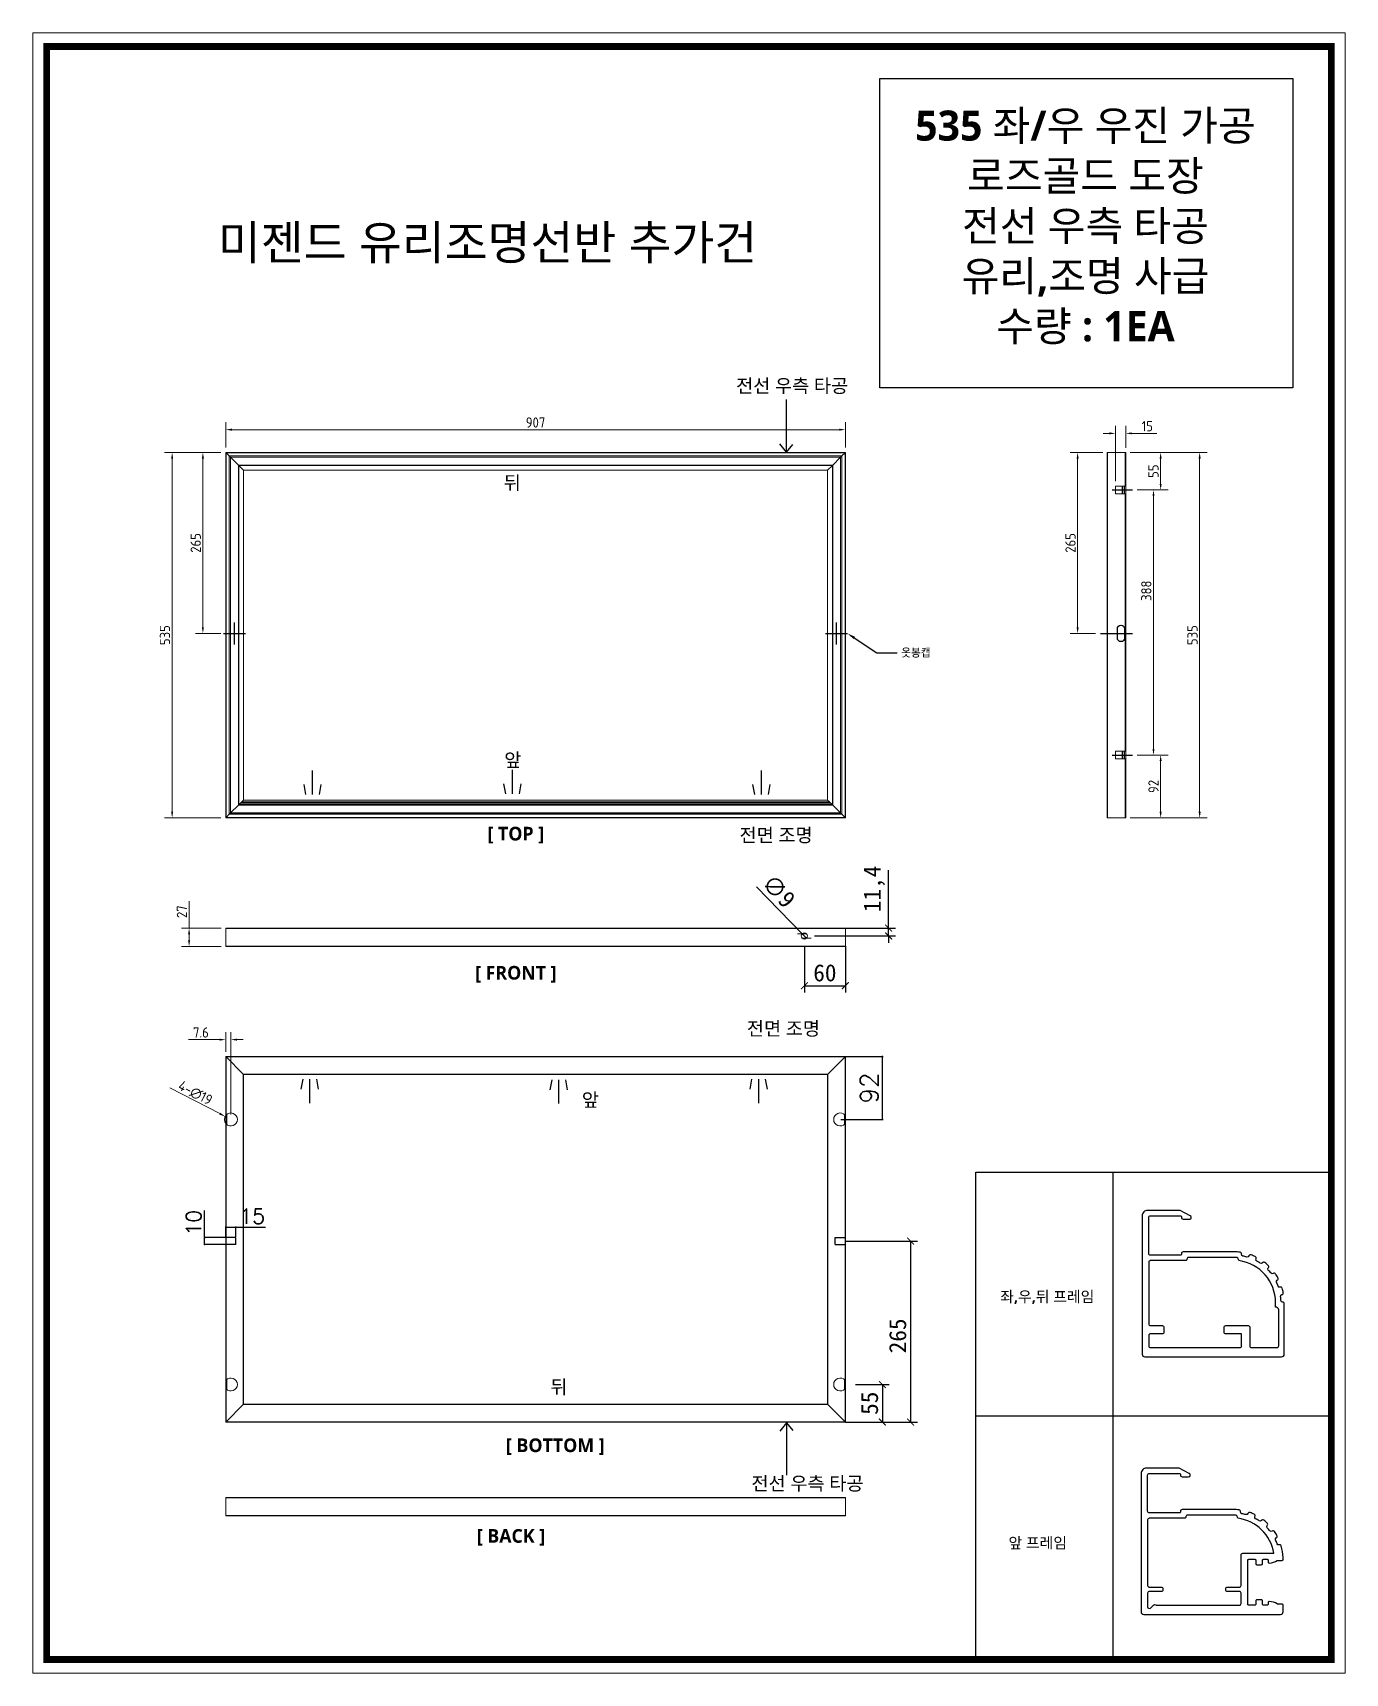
# Model space of a CAD drawing. Header units: millimetres. Extents: x -44117 to 256353, y -2095463 to 65325.
# Drawn here: x 128185 to 130106, y -796326 to -793925 of the extents above; entities that cross this region are included whole.
import ezdxf
from ezdxf import colors
from ezdxf.entities.mleader import LeaderData, LeaderLine
from ezdxf.math import Vec2, Vec3

# ---------------------------------------------------------------- set-up
doc = ezdxf.new("R2010")
doc.units = ezdxf.units.MM
doc.header["$LTSCALE"] = 10
doc.linetypes.add('CENTER', pattern=[50.8, 31.75, -6.35, 6.35, -6.35])
doc.layers.add('BOX1', color=7, linetype='Continuous', lineweight=0)
doc.layers.add('D', color=4, linetype='Continuous', lineweight=5)
doc.layers.add('CENTER', color=4, linetype='CENTER')
doc.layers.add('기본레이어', color=7, linetype='Continuous')
doc.styles.add('Dim-NS', font='isocp.shx', dxfattribs={"bigfont": 'whgtxt.shx'})
doc.styles.add('굴림', font='txt.shx')
doc.styles.add('새굴림', font='Gulim.ttf')
doc.dimstyles.new('D-15', dxfattribs={"dimtxt": 15, "dimasz": 9, "dimexe": 11, "dimexo": 7, "dimgap": 3, "dimtad": 1, "dimzin": 9, "dimdsep": 46, "dimtxsty": 'Dim-NS', "dimcen": 0, "dimclrd": 105, "dimclre": 105, "dimclrt": 2, "dimazin": 2, "dimtfac": 1, "dimtofl": 0, "dimtmove": 0, "dimatfit": 3, "dimfxl": 0, "dimlwd": 13, "dimlwe": 13, "dimarcsym": 0})
doc.dimstyles.new('ISO-25', dxfattribs={"dimtxt": 2.5, "dimasz": 2.5, "dimexe": 1, "dimexo": 1, "dimtad": 1, "dimtxsty": 'Standard', "dimblk": 'ARCHTICK', "dimcen": 2.5, "dimadec": 0, "dimazin": 0, "dimtfac": 1, "dimtmove": 0, "dimatfit": 3, "dimfxl": 0, "dimarcsym": 0})

msp = doc.modelspace()

# ---------------------------------------------------------------- texts
at = {"color": 7, "style": '새굴림'}
msp.add_text('미젠드 유리조명선반 추가건', height=50, dxfattribs=at).set_placement((128455.50438, -794256.77548))
for s, insert, char_height, width, attachment_point in [('{\\fMalgun Gothic|b1|i0|c129|p50;535 좌/우 우진 가공 \\P로즈골드 도장\\P전선 우측 타공\\P유리,조명 사급\\P수량 : 1EA}', (129725.33951, -794209.70944), 44.0402492, 1306.6472673, 5), ('{\\fMalgun Gothic|b1|i0|c129|p50;전선 우측 타공}', (129295.96522, -794442.57697), 20, 593.3877721, 5), ('{\\fMalgun Gothic|b1|i0|c129|p50;뒤}', (128873.76589, -794573.56039), 20, 1095.6844389, 1), ('{\\fMalgun Gothic|b1|i0|c129|p50;앞}', (128874.64849, -794979.21448), 20, 1095.6844389, 1), ('{\\fMalgun Gothic|b1|i0|c129|p50;[ TOP ]}', (128891.54087, -795099.32126), 20, 170.0372447, 5), ('{\\fMalgun Gothic|b1|i0|c129|p50;[ FRONT ]}', (128891.54087, -795303.01358), 20, 170.0372447, 5), ('{\\fMalgun Gothic|b1|i0|c129|p50;앞}', (129013.15116, -795476.71592), 20, 1095.6844389, 3), ('{\\fMalgun Gothic|b1|i0|c129|p50;좌,우,뒤 프레임}', (129669.5069, -795776.39871), 16, 223.7220409, 5), ('{\\fMalgun Gothic|b1|i0|c129|p50;뒤}', (128967.06528, -795897.08134), 20, 1095.6844389, 3), ('{\\fMalgun Gothic|b1|i0|c129|p50;[ BOTTOM ]}', (128949.29031, -795994.72768), 20, 170.0372447, 5), ('{\\fMalgun Gothic|b1|i0|c129|p50; 전선 우측 타공}', (129315.03723, -796049.47714), 20, 593.3877721, 5), ('{\\fMalgun Gothic|b1|i0|c129|p50;[ BACK ]}', (128884.40979, -796127.41621), 20, 279.6525512, 5), ('{\\fMalgun Gothic|b1|i0|c129|p50;앞 프레임}', (129655.53461, -796136.18537), 16, 223.7220409, 5)]:
    msp.add_mtext(s, dxfattribs=dict(insert=insert, char_height=char_height, width=width, attachment_point=attachment_point))
at = {"color": 1, "char_height": 20, "width": 593.3877721, "attachment_point": 5}
for insert in [(129272.54907, -795100.31138), (129283.28678, -795383.49953)]:
    msp.add_mtext('{\\fMalgun Gothic|b1|i0|c129|p50;전면 조명}', dxfattribs=dict(at, insert=insert))

# ---------------------------------------------------------------- blocks, each defined once
blk = doc.blocks.new('*D5261')
at = {"layer": 'Defpoints', "color": 0}
for p in [(129790.7, -794539), (129790.7, -795074), (129892.5, -795074)]:
    blk.add_point(p, dxfattribs=at)
at = {"layer": '기본레이어', "color": 105, "linetype": 'ByBlock', "lineweight": 13}
for p, q in [((129797.7, -794539), (129903.5, -794539)), ((129892.5, -794548), (129892.5, -795065)), ((129797.7, -795074), (129903.5, -795074))]:
    blk.add_line(p, q, dxfattribs=at)
at = {"layer": '기본레이어', "color": 105}
for points in [[(129894, -794548), (129891, -794548), (129892.5, -794539)], [(129891, -795065), (129894, -795065), (129892.5, -795074)]]:
    blk.add_solid(points, dxfattribs=at)
at = {"layer": '기본레이어', "color": 2, "insert": (129882, -794806.5), "char_height": 15, "attachment_point": 5, "rotation": 90, "style": 'Dim-NS'}
blk.add_mtext('535', dxfattribs=at)
blk = doc.blocks.new('*D5262')
at = {"layer": 'Defpoints', "color": 0}
for p in [(129783.7, -794539), (129835.4, -794539), (129794.2, -794594)]:
    blk.add_point(p, dxfattribs=at)
at = {"layer": '기본레이어', "color": 105, "linetype": 'ByBlock', "lineweight": 13}
for p, q in [((129790.7, -794539), (129846.4, -794539)), ((129835.4, -794585), (129835.4, -794548)), ((129801.2, -794594), (129846.4, -794594))]:
    blk.add_line(p, q, dxfattribs=at)
at = {"layer": '기본레이어', "color": 105}
for points in [[(129836.9, -794548), (129833.9, -794548), (129835.4, -794539)], [(129833.9, -794585), (129836.9, -794585), (129835.4, -794594)]]:
    blk.add_solid(points, dxfattribs=at)
at = {"layer": '기본레이어', "color": 2, "insert": (129824.9, -794566.5), "char_height": 15, "attachment_point": 5, "rotation": 90, "style": 'Dim-NS'}
blk.add_mtext('55', dxfattribs=at)
blk = doc.blocks.new('*D5263')
at = {"layer": 'Defpoints', "color": 0}
for p in [(129794.2, -794594), (129824.9, -794594), (129794.2, -794982)]:
    blk.add_point(p, dxfattribs=at)
at = {"layer": '기본레이어', "color": 105, "linetype": 'ByBlock', "lineweight": 13}
for p, q in [((129801.2, -794594), (129835.9, -794594)), ((129824.9, -794973), (129824.9, -794603)), ((129801.2, -794982), (129835.9, -794982))]:
    blk.add_line(p, q, dxfattribs=at)
at = {"layer": '기본레이어', "color": 105}
for points in [[(129826.4, -794603), (129823.4, -794603), (129824.9, -794594)], [(129823.4, -794973), (129826.4, -794973), (129824.9, -794982)]]:
    blk.add_solid(points, dxfattribs=at)
at = {"layer": '기본레이어', "color": 2, "insert": (129814.4, -794741.5), "char_height": 15, "attachment_point": 5, "rotation": 90, "style": 'Dim-NS'}
blk.add_mtext('388', dxfattribs=at)
blk = doc.blocks.new('*D5264')
at = {"layer": 'Defpoints', "color": 0}
for p in [(129794.2, -794982), (129835.4, -794982), (129783.7, -795074)]:
    blk.add_point(p, dxfattribs=at)
at = {"layer": '기본레이어', "color": 105, "linetype": 'ByBlock', "lineweight": 13}
for p, q in [((129801.2, -794982), (129846.4, -794982)), ((129835.4, -795065), (129835.4, -794991)), ((129790.7, -795074), (129846.4, -795074))]:
    blk.add_line(p, q, dxfattribs=at)
at = {"layer": '기본레이어', "color": 105}
for points in [[(129836.9, -794991), (129833.9, -794991), (129835.4, -794982)], [(129833.9, -795065), (129836.9, -795065), (129835.4, -795074)]]:
    blk.add_solid(points, dxfattribs=at)
at = {"layer": '기본레이어', "color": 2, "insert": (129824.9, -795028), "char_height": 15, "attachment_point": 5, "rotation": 90, "style": 'Dim-NS'}
blk.add_mtext('92', dxfattribs=at)
blk = doc.blocks.new('*D5265')
at = {"layer": 'Defpoints', "color": 0}
for p in [(129757.7, -794539), (129713.9, -794804), (129747.2, -794804)]:
    blk.add_point(p, dxfattribs=at)
at = {"layer": '기본레이어', "color": 105, "linetype": 'ByBlock', "lineweight": 13}
for p, q in [((129750.7, -794539), (129702.9, -794539)), ((129713.9, -794548), (129713.9, -794795)), ((129740.2, -794804), (129702.9, -794804))]:
    blk.add_line(p, q, dxfattribs=at)
at = {"layer": '기본레이어', "color": 105}
for points in [[(129715.4, -794548), (129712.4, -794548), (129713.9, -794539)], [(129712.4, -794795), (129715.4, -794795), (129713.9, -794804)]]:
    blk.add_solid(points, dxfattribs=at)
at = {"layer": '기본레이어', "color": 2, "insert": (129703.4, -794671.5), "char_height": 15, "attachment_point": 5, "rotation": 90, "style": 'Dim-NS'}
blk.add_mtext('265', dxfattribs=at)
blk = doc.blocks.new('*D5266')
at = {"layer": 'Defpoints', "color": 0}
for p in [(129784.2, -794511.1), (129784.2, -794539.5), (129769.2, -794588.3)]:
    blk.add_point(p, dxfattribs=at)
at = {"layer": '기본레이어', "color": 105, "linetype": 'ByBlock', "lineweight": 13}
for p, q in [((129769.2, -794581.3), (129769.2, -794500.1)), ((129784.2, -794532.5), (129784.2, -794500.1)), ((129760.2, -794511.1), (129751.2, -794511.1)), ((129793.2, -794511.1), (129829.6, -794511.1))]:
    blk.add_line(p, q, dxfattribs=at)
at = {"layer": '기본레이어', "color": 105}
for points in [[(129760.2, -794512.6), (129760.2, -794509.6), (129769.2, -794511.1)], [(129793.2, -794509.6), (129793.2, -794512.6), (129784.2, -794511.1)]]:
    blk.add_solid(points, dxfattribs=at)
at = {"layer": '기본레이어', "color": 2, "insert": (129815.9, -794500.6), "char_height": 15, "attachment_point": 5, "style": 'Dim-NS'}
blk.add_mtext('15', dxfattribs=at)
blk = doc.blocks.new('*D5267')
at = {"layer": 'Defpoints', "color": 0}
for p in [(128413.3, -795235.5), (128467.4, -795235.5), (128467.4, -795262.5)]:
    blk.add_point(p, dxfattribs=at)
at = {"layer": '기본레이어', "color": 105, "lineweight": 13}
for p, q in [((128413.3, -795235.5), (128413.3, -795196.2)), ((128460.4, -795235.5), (128402.3, -795235.5)), ((128413.3, -795253.5), (128413.3, -795244.5)), ((128460.4, -795262.5), (128402.3, -795262.5))]:
    blk.add_line(p, q, dxfattribs=at)
at = {"layer": '기본레이어', "color": 105}
for points in [[(128414.8, -795244.5), (128411.8, -795244.5), (128413.3, -795235.5)], [(128411.8, -795253.5), (128414.8, -795253.5), (128413.3, -795262.5)]]:
    blk.add_solid(points, dxfattribs=at)
at = {"layer": '기본레이어', "color": 2, "insert": (128402.8, -795211.3), "char_height": 15, "attachment_point": 5, "rotation": 90, "style": 'Dim-NS'}
blk.add_mtext('27', dxfattribs=at)
blk = doc.blocks.new('*D5268')
at = {"layer": 'Defpoints', "color": 0}
for p in [(129373.9, -794505.7), (128466.9, -794539), (129373.9, -794539)]:
    blk.add_point(p, dxfattribs=at)
at = {"layer": '기본레이어', "color": 105, "lineweight": 13}
for p, q in [((128466.9, -794532), (128466.9, -794494.7)), ((128475.9, -794505.7), (129364.9, -794505.7)), ((129373.9, -794532), (129373.9, -794494.7))]:
    blk.add_line(p, q, dxfattribs=at)
at = {"layer": '기본레이어', "color": 105}
for points in [[(128475.9, -794504.2), (128475.9, -794507.2), (128466.9, -794505.7)], [(129364.9, -794507.2), (129364.9, -794504.2), (129373.9, -794505.7)]]:
    blk.add_solid(points, dxfattribs=at)
at = {"layer": '기본레이어', "color": 2, "insert": (128920.4, -794495.2), "char_height": 15, "attachment_point": 5, "style": 'Dim-NS'}
blk.add_mtext('907', dxfattribs=at)
blk = doc.blocks.new('*D5269')
at = {"layer": 'Defpoints', "color": 0}
for p in [(128466.9, -794539), (128388.5, -795074), (128466.9, -795074)]:
    blk.add_point(p, dxfattribs=at)
at = {"layer": '기본레이어', "color": 105, "lineweight": 13}
for p, q in [((128459.9, -794539), (128377.5, -794539)), ((128388.5, -794548), (128388.5, -795065)), ((128459.9, -795074), (128377.5, -795074))]:
    blk.add_line(p, q, dxfattribs=at)
at = {"layer": '기본레이어', "color": 105}
for points in [[(128390, -794548), (128387, -794548), (128388.5, -794539)], [(128387, -795065), (128390, -795065), (128388.5, -795074)]]:
    blk.add_solid(points, dxfattribs=at)
at = {"layer": '기본레이어', "color": 2, "insert": (128378, -794806.5), "char_height": 15, "attachment_point": 5, "rotation": 90, "style": 'Dim-NS'}
blk.add_mtext('535', dxfattribs=at)
blk = doc.blocks.new('*D5270')
at = {"layer": 'Defpoints', "color": 0}
for p in [(128466.9, -794539), (128433.5, -794804), (128466.9, -794804)]:
    blk.add_point(p, dxfattribs=at)
at = {"layer": '기본레이어', "color": 105, "lineweight": 13}
for p, q in [((128459.9, -794539), (128422.5, -794539)), ((128433.5, -794548), (128433.5, -794795)), ((128459.9, -794804), (128422.5, -794804))]:
    blk.add_line(p, q, dxfattribs=at)
at = {"layer": '기본레이어', "color": 105}
for points in [[(128435, -794548), (128432, -794548), (128433.5, -794539)], [(128432, -794795), (128435, -794795), (128433.5, -794804)]]:
    blk.add_solid(points, dxfattribs=at)
at = {"layer": '기본레이어', "color": 2, "insert": (128423, -794671.5), "char_height": 15, "attachment_point": 5, "rotation": 90, "style": 'Dim-NS'}
blk.add_mtext('265', dxfattribs=at)
blk = doc.blocks.new('*D5271')
at = {"layer": 'Defpoints', "color": 0}
for p in [(128466.1, -795511.2), (128483, -795519.9)]:
    blk.add_point(p, dxfattribs=at)
at = {"layer": '기본레이어', "color": 105, "linetype": 'ByBlock', "lineweight": 13}
blk.add_line((128385.1, -795469.4), (128458.1, -795507), dxfattribs=at)
blk.add_arc((128474.5, -795515.5), 9.5, 138.3629, 223.4352, dxfattribs=at)
at = {"layer": '기본레이어', "color": 105}
blk.add_solid([(128457.4, -795508.4), (128458.8, -795505.7), (128466.1, -795511.2)], dxfattribs=at)
at = {"layer": '기본레이어', "color": 2, "insert": (128422.4, -795476.8), "char_height": 15, "attachment_point": 5, "rotation": 332.6822, "style": 'Dim-NS'}
blk.add_mtext('4-∅19', dxfattribs=at)
blk = doc.blocks.new('*D5272')
at = {"layer": 'Defpoints', "color": 0}
for p in [(128466.9, -795398.7), (128466.9, -795423.5), (128474.5, -795515.5)]:
    blk.add_point(p, dxfattribs=at)
at = {"layer": '기본레이어', "color": 105, "lineweight": 13}
for p, q in [((128466.9, -795416.5), (128466.9, -795387.7)), ((128474.5, -795508.5), (128474.5, -795387.7)), ((128457.9, -795398.7), (128412.2, -795398.7)), ((128483.5, -795398.7), (128492.5, -795398.7))]:
    blk.add_line(p, q, dxfattribs=at)
at = {"layer": '기본레이어', "color": 105}
for points in [[(128457.9, -795400.2), (128457.9, -795397.2), (128466.9, -795398.7)], [(128483.5, -795397.2), (128483.5, -795400.2), (128474.5, -795398.7)]]:
    blk.add_solid(points, dxfattribs=at)
at = {"layer": '기본레이어', "color": 2, "insert": (128430.6, -795388.2), "char_height": 15, "attachment_point": 5, "style": 'Dim-NS'}
blk.add_mtext('7.6', dxfattribs=at)
blk = doc.blocks.new('_DotSmall')
at = {"color": 0, "linetype": 'ByBlock', "const_width": 0.5}
blk.add_lwpolyline([(-0.0625, 0, 1), (0.0625, 0, 1)], format="xyb", close=True, dxfattribs=at)
blk = doc.blocks.new('*D5273')
at = {"color": 52, "lineweight": -2}
for p, q in [((128466.9, -795687.5), (128466.9, -795672.3)), ((128466.9, -795673.3), (128481.9, -795673.3)), ((128481.9, -795687.5), (128481.9, -795672.3)), ((128481.9, -795673.3), (128525.2, -795673.3))]:
    blk.add_line(p, q, dxfattribs=at)
at = {"layer": 'Defpoints', "color": 0}
for p in [(128481.9, -795673.3), (128466.9, -795688.5), (128481.9, -795688.5)]:
    blk.add_point(p, dxfattribs=at)
at = {"color": 52, "lineweight": -2, "xscale": 4, "yscale": 4, "zscale": 4, "rotation": 180}
blk.add_blockref('_DotSmall', (128466.9, -795673.3), dxfattribs=at)
at = {"color": 52, "lineweight": -2, "xscale": 4, "yscale": 4, "zscale": 4}
blk.add_blockref('_DotSmall', (128481.9, -795673.3), dxfattribs=at)
at = {"color": 4, "insert": (128505.6, -795657.3), "char_height": 22, "attachment_point": 5, "style": '굴림'}
blk.add_mtext('15', dxfattribs=at)
blk = doc.blocks.new('*D5274')
at = {"color": 52, "lineweight": -2}
for p, q in [((128436, -795688.5), (128436, -795648.9)), ((128465.9, -795688.5), (128435, -795688.5)), ((128465.9, -795698.5), (128435, -795698.5)), ((128436, -795698.5), (128436, -795688.5))]:
    blk.add_line(p, q, dxfattribs=at)
at = {"layer": 'Defpoints', "color": 0}
for p in [(128436, -795688.5), (128466.9, -795688.5), (128466.9, -795698.5)]:
    blk.add_point(p, dxfattribs=at)
at = {"color": 52, "lineweight": -2, "xscale": 4, "yscale": 4, "zscale": 4}
for p, rotation in [((128436, -795688.5), 90), ((128436, -795698.5), 270)]:
    blk.add_blockref('_DotSmall', p, dxfattribs=dict(at, rotation=rotation))
at = {"color": 4, "insert": (128420, -795666.7), "char_height": 22, "attachment_point": 5, "rotation": 90, "style": '굴림'}
blk.add_mtext('10', dxfattribs=at)
blk = doc.blocks.new('*D5275')
at = {"color": 52, "lineweight": -2}
for p, q in [((129367.5, -795423.5), (129429.3, -795423.5)), ((129428.1, -795515.5), (129428.1, -795423.5)), ((129367.5, -795515.5), (129429.3, -795515.5))]:
    blk.add_line(p, q, dxfattribs=at)
at = {"layer": 'Defpoints', "color": 0}
for p in [(129366.3, -795423.5), (129428.1, -795423.5), (129366.3, -795515.5)]:
    blk.add_point(p, dxfattribs=at)
at = {"color": 52, "lineweight": -2, "xscale": 4.8, "yscale": 4.8, "zscale": 4.8}
for p, rotation in [((129428.1, -795423.5), 90), ((129428.1, -795515.5), 270)]:
    blk.add_blockref('_DotSmall', p, dxfattribs=dict(at, rotation=rotation))
at = {"color": 4, "insert": (129408.9, -795469.5), "char_height": 26.4, "attachment_point": 5, "rotation": 90, "style": '굴림'}
blk.add_mtext('92', dxfattribs=at)
blk = doc.blocks.new('_ArchTick')
at = {"color": 0, "linetype": 'ByBlock', "const_width": 0.15}
blk.add_lwpolyline([(-0.5, -0.5), (0.5, 0.5)], dxfattribs=at)
blk = doc.blocks.new('*D5294')
at = {"layer": 'D', "color": 0, "lineweight": -2}
for p, q in [((129388.9, -795903.5), (129438.1, -795903.5)), ((129428.1, -795903.5), (129428.1, -795958.5)), ((129388.9, -795958.5), (129438.1, -795958.5))]:
    blk.add_line(p, q, dxfattribs=at)
at = {"layer": 'Defpoints', "color": 0}
for p in [(129373.9, -795903.5), (129373.9, -795958.5), (129428.1, -795958.5)]:
    blk.add_point(p, dxfattribs=at)
at = {"layer": 'D', "color": 0, "lineweight": -2, "xscale": 10, "yscale": 10, "zscale": 10}
for p, rotation in [((129428.1, -795903.5), 90), ((129428.1, -795958.5), 270)]:
    blk.add_blockref('_ArchTick', p, dxfattribs=dict(at, rotation=rotation))
at = {"layer": 'D', "color": 0, "insert": (129409.4, -795931), "char_height": 25, "attachment_point": 5, "rotation": 90}
blk.add_mtext('55', dxfattribs=at)
blk = doc.blocks.new('*D5295')
at = {"layer": 'D', "color": 0, "lineweight": -2}
for p, q in [((129373.9, -795693.5), (129479.4, -795693.5)), ((129469.4, -795693.5), (129469.4, -795958.5)), ((129373.9, -795958.5), (129479.4, -795958.5))]:
    blk.add_line(p, q, dxfattribs=at)
at = {"layer": 'Defpoints', "color": 0}
for p in [(129358.9, -795693.5), (129358.9, -795958.5), (129469.4, -795958.5)]:
    blk.add_point(p, dxfattribs=at)
at = {"layer": 'D', "color": 0, "lineweight": -2, "xscale": 10, "yscale": 10, "zscale": 10}
for p, rotation in [((129469.4, -795693.5), 90), ((129469.4, -795958.5), 270)]:
    blk.add_blockref('_ArchTick', p, dxfattribs=dict(at, rotation=rotation))
at = {"layer": 'D', "color": 0, "insert": (129450.6, -795832.4), "char_height": 25, "attachment_point": 5, "rotation": 90}
blk.add_mtext('265', dxfattribs=at)
blk = doc.blocks.new('*D5296')
at = {"color": 0, "lineweight": -2}
for p, q in [((129437.2, -795235.5), (129437.2, -795150.5)), ((129328.9, -795235.5), (129447.2, -795235.5)), ((129328.9, -795246.9), (129447.2, -795246.9)), ((129437.2, -795246.9), (129437.2, -795235.5)), ((129437.2, -795246.9), (129437.2, -795256.9))]:
    blk.add_line(p, q, dxfattribs=at)
at = {"layer": 'Defpoints', "color": 0}
for p in [(129313.9, -795235.5), (129313.9, -795246.9), (129437.2, -795235.5)]:
    blk.add_point(p, dxfattribs=at)
at = {"color": 0, "lineweight": -2, "xscale": 10, "yscale": 10, "zscale": 10}
for p, rotation in [((129437.2, -795235.5), 270), ((129437.2, -795246.9), 90)]:
    blk.add_blockref('_ArchTick', p, dxfattribs=dict(at, rotation=rotation))
at = {"color": 0, "insert": (129416.3, -795178), "char_height": 25, "attachment_point": 5, "rotation": 90}
blk.add_mtext('11,4', dxfattribs=at)
blk = doc.blocks.new('*D5297')
at = {"color": 0, "lineweight": -2}
for p, q in [((129313.9, -795261.9), (129313.9, -795329.7)), ((129373.9, -795261.9), (129373.9, -795329.7)), ((129313.9, -795319.7), (129373.9, -795319.7))]:
    blk.add_line(p, q, dxfattribs=at)
at = {"layer": 'Defpoints', "color": 0}
for p in [(129313.9, -795246.9), (129373.9, -795246.9), (129373.9, -795319.7)]:
    blk.add_point(p, dxfattribs=at)
at = {"color": 0, "lineweight": -2, "xscale": 10, "yscale": 10, "zscale": 10, "rotation": 180}
blk.add_blockref('_ArchTick', (129313.9, -795319.7), dxfattribs=at)
at = {"color": 0, "lineweight": -2, "xscale": 10, "yscale": 10, "zscale": 10}
blk.add_blockref('_ArchTick', (129373.9, -795319.7), dxfattribs=at)
at = {"color": 0, "insert": (129343.9, -795301), "char_height": 25, "attachment_point": 5}
blk.add_mtext('60', dxfattribs=at)
blk = doc.blocks.new('*D5298')
at = {"color": 0, "lineweight": -2}
for p, q in [((129244, -795175), (129310.8, -795243.7)), ((129317.1, -795250.1), (129310.8, -795243.7)), ((129317.1, -795250.1), (129317.1, -795250.1))]:
    blk.add_line(p, q, dxfattribs=at)
at = {"layer": 'Defpoints', "color": 0}
for p in [(129310.8, -795243.7), (129317.1, -795250.1)]:
    blk.add_point(p, dxfattribs=at)
at = {"color": 0, "lineweight": -2, "xscale": 10, "yscale": 10, "zscale": 10}
for p, rotation in [((129310.8, -795243.7), 314.1898098015702), ((129317.1, -795250.1), 134.1898098015702)]:
    blk.add_blockref('_ArchTick', p, dxfattribs=dict(at, rotation=rotation))
at = {"color": 0, "insert": (129276.4, -795181.4), "char_height": 25, "attachment_point": 5, "rotation": 314.1898}
blk.add_mtext('∅9', dxfattribs=at)

# ---------------------------------------------------------------- dimensions: what is measured, and where the dimension line sits
dim = msp.add_diameter_dim_2p(p1=(129317.05226, -795250.10537), p2=(129310.77892, -795243.65206), dimstyle='ISO-25', override={"dimscale": 10, "dimasz": 1, "dimexo": 1.5})
dim.commit()
dim.dimension.update_dxf_attribs({"geometry": '*D5298', "text_midpoint": (129262.92739, -795194.42775), "dimtype": 163})
dim = msp.add_linear_dim(base=(129437.15039, -795235.47872), p1=(129313.91559, -795246.87872), p2=(129313.91559, -795235.47872), angle=90, dimstyle='ISO-25', override={"dimscale": 10, "dimasz": 1, "dimexo": 1.5})
dim.commit()
dim.dimension.update_dxf_attribs({"geometry": '*D5296', "text_midpoint": (129416.31706, -795177.97872)})
dim = msp.add_linear_dim(base=(129373.91558, -795319.70515), p1=(129313.91559, -795246.87872), p2=(129373.91558, -795246.87872), dimstyle='ISO-25', override={"dimscale": 10, "dimasz": 1, "dimexo": 1.5})
dim.commit()
dim.dimension.update_dxf_attribs({"geometry": '*D5297', "text_midpoint": (129343.91558, -795300.95515)})
at = {"color": 7}
for base, p1, p2, angle, override, picture, middle in [((129428.12749, -795423.53981), (129366.31559, -795515.53981), (129366.31559, -795423.53981), 90, {"dimscale": 1.2, "dimtxt": 22, "dimasz": 4, "dimgap": 5, "dimdec": 4, "dimtxsty": '굴림', "dimblk": 'DotSmall', "dimclrd": 52, "dimclre": 52, "dimclrt": 4, "dimadec": 8, "dimazin": 2, "dimtdec": 4, "dimtix": 0}, '*D5275', (129408.92749, -795469.53981)), ((128435.99228, -795688.53981), (128466.9156, -795698.53981), (128466.9156, -795688.53981), 90, {"dimtxt": 22, "dimasz": 4, "dimgap": 5, "dimdec": 4, "dimtxsty": '굴림', "dimblk": 'DotSmall', "dimclrd": 52, "dimclre": 52, "dimclrt": 4, "dimadec": 8, "dimazin": 2, "dimtdec": 4, "dimtix": 0}, '*D5274', (128419.99228, -795666.70648)), ((128481.9156, -795673.29731), (128466.9156, -795688.53981), (128481.9156, -795688.53981), 180, {"dimtxt": 22, "dimasz": 4, "dimgap": 5, "dimdec": 4, "dimtxsty": '굴림', "dimblk": 'DotSmall', "dimclrd": 52, "dimclre": 52, "dimclrt": 4, "dimadec": 8, "dimazin": 2, "dimtdec": 4, "dimtix": 0}, '*D5273', (128505.58226, -795657.29731))]:
    dim = msp.add_linear_dim(base=base, p1=p1, p2=p2, angle=angle, dimstyle='ISO-25', override=override, dxfattribs=at)
    dim.commit()
    dim.dimension.update_dxf_attribs({"geometry": picture, "text_midpoint": middle})
at = {"layer": 'D'}
dim = msp.add_linear_dim(base=(129469.37046, -795958.53981), p1=(129358.91558, -795693.53981), p2=(129358.91558, -795958.53981), angle=90, dimstyle='ISO-25', override={"dimscale": 10, "dimasz": 1, "dimexo": 1.5, "dimtxsty": 'Standard'}, dxfattribs=at)
dim.commit()
dim.dimension.update_dxf_attribs({"geometry": '*D5295', "text_midpoint": (129469.37046, -795832.36364), "dimtype": 160})
dim = msp.add_linear_dim(base=(129428.13163, -795958.54547), p1=(129373.91558, -795903.53981), p2=(129373.92122, -795958.54547), angle=90, text='55', dimstyle='ISO-25', override={"dimscale": 10, "dimasz": 1, "dimexo": 1.5, "dimtxsty": 'Standard'}, dxfattribs=at)
dim.commit()
dim.dimension.update_dxf_attribs({"geometry": '*D5294', "text_midpoint": (129409.38163, -795931.04264)})
at = {"layer": '기본레이어'}
for base, p1, p2, override, picture, middle in [((129373.91558, -794505.67727), (128466.9156, -794538.98561), (129373.91558, -794538.98561), {"dimtfill": 0}, '*D5268', (128920.41559, -794495.17727)), ((129784.19463, -794511.08499), (129769.19463, -794588.28562), (129784.19463, -794539.4856), {"dimfxl": 100}, '*D5266', (129815.90891, -794500.58499))]:
    dim = msp.add_linear_dim(base=base, p1=p1, p2=p2, dimstyle='D-15', override=override, dxfattribs=at)
    dim.commit()
    dim.dimension.update_dxf_attribs({"geometry": picture, "text_midpoint": middle})
for base, p1, p2, override, picture, middle in [((128388.46049, -795073.98561), (128466.9156, -794538.98561), (128466.9156, -795073.98561), {"dimtfill": 0}, '*D5269', (128377.96049, -794806.48561)), ((129713.94352, -794803.98561), (129757.69625, -794538.98561), (129747.19625, -794803.98561), {"dimfxl": 100, "dimtfill": 0}, '*D5265', (129703.44352, -794671.48561)), ((129835.42016, -794538.98574), (129794.19463, -794593.98562), (129783.70562, -794538.98574), {"dimfxl": 100}, '*D5262', (129824.92016, -794566.48568)), ((129892.45966, -795073.98574), (129790.70562, -794538.98574), (129790.70562, -795073.98574), {"dimfxl": 100, "dimtfill": 0}, '*D5261', (129881.95966, -794806.48574)), ((129835.42016, -794981.98561), (129783.69463, -795073.98561), (129794.19463, -794981.98561), {"dimfxl": 100}, '*D5264', (129824.92016, -795027.98561))]:
    dim = msp.add_linear_dim(base=base, p1=p1, p2=p2, angle=90, dimstyle='D-15', override=override, dxfattribs=at)
    dim.commit()
    dim.dimension.update_dxf_attribs({"geometry": picture, "text_midpoint": middle})
for base, p1, p2, angle, picture, middle in [((128433.4552, -794803.98561), (128466.9156, -794538.98561), (128466.9156, -794803.98561), 90, '*D5270', (128422.9552, -794671.48561)), ((128413.292, -795235.47872), (128467.41559, -795262.47709), (128467.41559, -795235.47872), 90, '*D5267', (128402.792, -795211.33586)), ((128466.9156, -795398.73362), (128474.51559, -795515.53981), (128466.9156, -795423.53981), 180, '*D5272', (128430.55845, -795388.23362))]:
    dim = msp.add_linear_dim(base=base, p1=p1, p2=p2, angle=angle, dimstyle='D-15', dxfattribs=at)
    dim.commit()
    dim.dimension.update_dxf_attribs({"geometry": picture, "text_midpoint": middle})
dim = msp.add_linear_dim(base=(129824.92016, -794593.98562), p1=(129794.19463, -794981.98561), p2=(129794.19463, -794593.98562), angle=90, dimstyle='D-15', override={"dimfxl": 100}, dxfattribs=at)
dim.commit()
dim.dimension.update_dxf_attribs({"geometry": '*D5263', "text_midpoint": (129824.92016, -794741.48561), "dimtype": 160})
dim = msp.add_diameter_dim_2p(p1=(128482.95609, -795519.89961), p2=(128466.07508, -795511.18001), text='4-<>', dimstyle='D-15', override={"dimfxl": 100}, dxfattribs=at)
dim.commit()
dim.dimension.update_dxf_attribs({"geometry": '*D5271', "text_midpoint": (128422.40849, -795476.80677)})

# ---------------------------------------------------------------- linework, layer by layer
for p, q in [((129287.91559, -794538.42315), (129287.91559, -794461.45638)), ((129287.91559, -794538.42315), (129278.0178, -794526.33114)), ((129287.91559, -794538.45605), (129296.95508, -794527.20517)), ((129287.91559, -795959.53982), (129278.0178, -795971.63182)), ((129287.91559, -795959.50691), (129296.95508, -795970.75779)), ((129287.91559, -795959.53982), (129287.91559, -796036.50658))]:
    msp.add_line(p, q)
at = {"color": 7}
for p, q in [((128467.41559, -794539.4856), (128466.9156, -794538.98561)), ((129373.41559, -794539.4856), (129373.91558, -794538.98561)), ((128467.41559, -795073.48561), (128466.9156, -795073.98561)), ((129373.41559, -795073.48561), (129373.91558, -795073.98561)), ((129765.46032, -795592.91158), (129765.46032, -796305.97635)), ((129564.85353, -795949.44397), (130085.29739, -795949.44397))]:
    msp.add_line(p, q, dxfattribs=at)
at = {"color": 7, "linetype": 'Continuous', "lineweight": 15}
for p, q in [((128466.9156, -794538.98561), (129373.91558, -794538.98561)), ((128466.9156, -795073.98561), (128466.9156, -794538.98561)), ((128467.41559, -794539.4856), (129373.41559, -794539.4856)), ((128467.41559, -794539.4856), (128472.08144, -794544.15145)), ((128467.41559, -795073.48561), (128467.41559, -794539.4856)), ((128472.08144, -794544.15145), (129368.74973, -794544.15145)), ((128472.08144, -795068.81976), (128472.08144, -794544.15145)), ((128472.14886, -794544.2189), (129368.68232, -794544.2189)), ((128472.14886, -794544.2189), (128473.88302, -794545.95303)), ((128472.14886, -795068.75233), (128472.14886, -794544.2189)), ((128473.88302, -794545.95303), (129366.94815, -794545.95303)), ((128473.88302, -795067.01818), (128473.88302, -794545.95303)), ((128474.1156, -794546.18561), (128485.46596, -794557.53598)), ((128474.1156, -794546.18561), (129366.71558, -794546.18561)), ((128474.1156, -795066.78561), (128474.1156, -794546.18561)), ((129355.36521, -794557.53598), (129366.71558, -794546.18561)), ((129366.71558, -794546.18561), (129366.71558, -795066.78561)), ((129366.94815, -794545.95303), (129368.68232, -794544.2189)), ((129366.94815, -794545.95303), (129366.94815, -795067.01818)), ((129368.68232, -794544.2189), (129368.68232, -795068.75233)), ((129368.74973, -794544.15145), (129373.41559, -794539.4856)), ((129368.74973, -794544.15145), (129368.74973, -795068.81976)), ((129373.41559, -794539.4856), (129373.41559, -795073.48561)), ((129373.91558, -794538.98561), (129373.91558, -795073.98561)), ((129757.19625, -794539.4856), (129757.19625, -795073.48561)), ((129783.69463, -794538.98561), (129757.69625, -794538.98561)), ((129757.69625, -794538.98561), (129757.69625, -795073.98561)), ((129783.69463, -794538.98561), (129783.69463, -794588.28562)), ((129784.19463, -794539.4856), (129784.19463, -794587.67372)), ((128485.46596, -794557.53598), (129355.36521, -794557.53598)), ((128485.46596, -795055.43524), (128485.46596, -794557.53598)), ((128485.93306, -794558.00307), (129354.89812, -794558.00307)), ((128485.93306, -794558.00307), (128492.88269, -794564.95273)), ((128485.93306, -795054.96814), (128485.93306, -794558.00307)), ((128492.88269, -794564.95273), (129347.94849, -794564.95273)), ((128492.88269, -795048.0185), (128492.88269, -794564.95273)), ((128492.91559, -794564.9856), (129347.91559, -794564.9856)), ((128492.91559, -795047.98561), (128492.91559, -794564.9856)), ((129347.91559, -794564.9856), (129347.91559, -795047.98561)), ((129347.94849, -794564.95273), (129354.89812, -794558.00307)), ((129347.94849, -794564.95273), (129347.94849, -795048.0185)), ((129354.89812, -794558.00307), (129354.89812, -795054.96814)), ((129355.36521, -794557.53598), (129355.36521, -795055.43524)), ((129769.19463, -794599.68561), (129769.19463, -794588.28562)), ((129783.69463, -794588.28562), (129769.19463, -794588.28562)), ((129769.19463, -794599.68561), (129783.69463, -794599.68561)), ((129778.99625, -794588.28562), (129778.99625, -794589.94952)), ((129778.99625, -794598.02171), (129778.99625, -794589.94952)), ((129778.99625, -794598.02171), (129778.99625, -794599.68561)), ((129779.29625, -794589.36393), (129779.69625, -794589.36393)), ((129779.69625, -794598.6073), (129779.29625, -794598.6073)), ((129779.99625, -794588.28562), (129779.99625, -794589.94952)), ((129779.99625, -794589.94952), (129779.99625, -794598.02171)), ((129779.99625, -794598.02171), (129779.99625, -794599.68561)), ((129782.49625, -794599.68561), (129782.49625, -794588.28562)), ((129783.69463, -794599.68561), (129783.69463, -794976.28562)), ((129784.19463, -794600.29751), (129784.19463, -794587.67372)), ((129784.19463, -794600.29751), (129784.19463, -794975.67372)), ((129769.19463, -794987.68561), (129769.19463, -794976.28562)), ((129783.69463, -794976.28562), (129769.19463, -794976.28562)), ((129769.19463, -794987.68561), (129783.69463, -794987.68561)), ((129778.99625, -794976.28562), (129778.99625, -794977.94953)), ((129778.99625, -794986.0217), (129778.99625, -794977.94953)), ((129778.99625, -794986.0217), (129778.99625, -794987.68561)), ((129779.29625, -794977.36393), (129779.69625, -794977.36393)), ((129779.69625, -794986.6073), (129779.29625, -794986.6073)), ((129779.99625, -794976.28562), (129779.99625, -794977.94953)), ((129779.99625, -794977.94953), (129779.99625, -794986.0217)), ((129779.99625, -794986.0217), (129779.99625, -794987.68561)), ((129782.49625, -794987.68561), (129782.49625, -794976.28562)), ((129783.69463, -794987.68561), (129783.69463, -795073.98561)), ((129784.19463, -794988.29751), (129784.19463, -794975.67372)), ((129784.19463, -794988.29751), (129784.19463, -795073.48561)), ((128474.1156, -795066.78561), (128485.46596, -795055.43524)), ((128492.88269, -795048.0185), (128485.93306, -795054.96814)), ((128485.93306, -795054.96814), (128486.41857, -795054.48264)), ((128490.39014, -795050.51106), (128492.88269, -795048.0185)), ((129354.89812, -795054.96814), (129347.94849, -795048.0185)), ((129347.94849, -795048.0185), (129350.44103, -795050.51106)), ((129354.41261, -795054.48264), (129354.89812, -795054.96814)), ((129355.36521, -795055.43524), (129366.71558, -795066.78561)), ((128467.41559, -795073.48561), (128472.08144, -795068.81976)), ((128472.14886, -795068.75233), (128473.88302, -795067.01818)), ((129366.94815, -795067.01818), (129368.68232, -795068.75233)), ((129368.74973, -795068.81976), (129373.41559, -795073.48561)), ((129783.69463, -795073.98561), (129757.69625, -795073.98561)), ((128466.9156, -795261.97709), (128466.9156, -795235.97872)), ((129373.91558, -795235.97872), (128466.9156, -795235.97872)), ((129373.41559, -795235.47872), (128467.41559, -795235.47872)), ((129373.91558, -795261.97709), (129373.91558, -795235.97872)), ((129373.91558, -795261.97709), (128466.9156, -795261.97709)), ((129373.41559, -795262.47709), (128467.41559, -795262.47709)), ((128466.9156, -795509.83981), (128466.9156, -795423.53981)), ((128467.41559, -795509.22791), (128467.41559, -795424.03981)), ((128492.4156, -795449.03981), (128467.41559, -795424.03981)), ((129373.41559, -795424.03981), (129348.41558, -795449.03981)), ((129373.41559, -795424.03981), (129373.41559, -795509.22791)), ((129373.91558, -795423.53981), (129373.91558, -795509.83981)), ((128492.4156, -795933.03982), (128492.4156, -795449.03981)), ((128492.91559, -795449.53981), (128492.91559, -795932.53982)), ((129347.91559, -795932.53982), (129347.91559, -795449.53981)), ((129348.41558, -795449.03981), (129348.41558, -795933.03982)), ((128466.9156, -795509.83981), (128466.9156, -795521.23981)), ((128468.41558, -795508.25695), (128468.41558, -795522.82267)), ((129372.4156, -795522.82267), (129372.4156, -795508.25695)), ((129373.91558, -795521.23981), (129373.91558, -795509.83981)), ((128466.9156, -795897.83982), (128466.9156, -795521.23981)), ((128467.41559, -795897.22791), (128467.41559, -795521.8517)), ((129373.41559, -795521.8517), (129373.41559, -795897.22791)), ((129373.91558, -795521.23981), (129373.91558, -795897.83982)), ((128466.9156, -795897.83982), (128466.9156, -795909.2398)), ((128468.41558, -795896.25695), (128468.41558, -795910.82266)), ((129372.4156, -795910.82266), (129372.4156, -795896.25695)), ((129373.91558, -795909.2398), (129373.91558, -795897.83982)), ((128466.9156, -795958.53981), (128466.9156, -795909.2398)), ((128467.41559, -795958.03982), (128467.41559, -795909.8517)), ((129373.41559, -795909.8517), (129373.41559, -795958.03982)), ((129373.91558, -795909.2398), (129373.91558, -795958.53981)), ((128492.4156, -795933.03982), (128467.41559, -795958.03982)), ((129348.41558, -795933.03982), (128492.4156, -795933.03982)), ((128492.91559, -795932.53982), (129347.91559, -795932.53982)), ((129373.41559, -795958.03982), (129348.41558, -795933.03982)), ((129373.91558, -795958.53981), (128466.9156, -795958.53981)), ((129373.41559, -795958.03982), (128467.41559, -795958.03982)), ((128467.41559, -796069.05385), (129373.41559, -796069.05385)), ((128466.9156, -796069.55385), (129373.91558, -796069.55385)), ((128466.9156, -796069.55385), (128466.9156, -796095.55222)), ((129373.91558, -796069.55385), (129373.91558, -796095.55222)), ((128466.9156, -796095.55222), (129373.91558, -796095.55222)), ((128467.41559, -796096.05222), (129373.41559, -796096.05222))]:
    msp.add_line(p, q, dxfattribs=at)
at = {"color": 8, "linetype": 'Continuous', "lineweight": 15}
for p, q in [((129779.29625, -794588.28562), (129779.29625, -794589.36393)), ((129779.29625, -794598.6073), (129779.29625, -794599.68561)), ((129779.69625, -794588.28562), (129779.69625, -794589.36393)), ((129779.69625, -794598.6073), (129779.69625, -794599.68561)), ((129779.29625, -794976.28562), (129779.29625, -794977.36393)), ((129779.29625, -794986.6073), (129779.29625, -794987.68561)), ((129779.69625, -794976.28562), (129779.69625, -794977.36393)), ((129779.69625, -794986.6073), (129779.69625, -794987.68561))]:
    msp.add_line(p, q, dxfattribs=at)
at = {"color": 1, "linetype": 'CENTER', "ltscale": 0.5}
for p, q in [((128479.79078, -794819.98561), (128479.79078, -794787.98561)), ((129361.04039, -794819.98561), (129361.04039, -794787.98561)), ((128463.79078, -794803.98561), (128495.79078, -794803.98561)), ((129345.04039, -794803.98561), (129377.04039, -794803.98561)), ((129747.19625, -794803.98561), (129794.19463, -794803.98561))]:
    msp.add_line(p, q, dxfattribs=at)
at = {"color": 1}
for p, q in [((129782.49463, -794798.98561), (129784.19463, -794798.98561)), ((129782.49463, -794808.98561), (129784.19463, -794808.98561)), ((128481.9156, -795688.53981), (128466.9156, -795688.53981)), ((128481.9156, -795698.53981), (128466.9156, -795698.53981)), ((128481.9156, -795698.53981), (128481.9156, -795688.53981)), ((129358.91558, -795698.53981), (129358.91558, -795688.53981)), ((129358.91558, -795688.53981), (129373.91558, -795688.53981)), ((129358.91558, -795698.53981), (129373.91558, -795698.53981))]:
    msp.add_line(p, q, dxfattribs=at)
at = {"color": 240, "linetype": 'Continuous', "lineweight": 15, "true_color": 0xed1f24}
for p, q in [((129355.36521, -795055.43524), (128485.46596, -795055.43524)), ((129354.89812, -795054.96814), (128485.93306, -795054.96814)), ((129354.41261, -795054.48264), (128486.41857, -795054.48264)), ((129354.39288, -795054.4629), (128486.43829, -795054.4629)), ((129352.3499, -795052.41991), (128488.48127, -795052.41991)), ((129352.33014, -795052.40017), (128488.50103, -795052.40017)), ((129350.7213, -795050.79132), (128490.10988, -795050.79132)), ((129350.44103, -795050.51106), (128490.39014, -795050.51106)), ((129347.94849, -795048.0185), (128492.88269, -795048.0185)), ((129347.91559, -795047.98561), (128492.91559, -795047.98561)), ((129373.91558, -795073.98561), (128466.9156, -795073.98561)), ((129373.41559, -795073.48561), (128467.41559, -795073.48561)), ((129368.74973, -795068.81976), (128472.08144, -795068.81976)), ((129368.68232, -795068.75233), (128472.14886, -795068.75233)), ((129366.94815, -795067.01818), (128473.88302, -795067.01818)), ((129366.71558, -795066.78561), (128474.1156, -795066.78561))]:
    msp.add_line(p, q, dxfattribs=at)
at = {"color": 1, "linetype": 'Continuous', "lineweight": 15}
for p, q in [((128466.9156, -795423.53981), (129373.91558, -795423.53981)), ((128467.41559, -795424.03981), (129373.41559, -795424.03981)), ((128492.4156, -795449.03981), (129348.41558, -795449.03981)), ((129347.91559, -795449.53981), (128492.91559, -795449.53981))]:
    msp.add_line(p, q, dxfattribs=at)
at = {"color": 7, "const_width": 10.10503}
msp.add_lwpolyline([(128204.7663, -796305.97635), (130085.29739, -796305.97635), (130085.29739, -793944.90786), (128204.7663, -793944.90786)], close=True, dxfattribs=at)
at = {"color": 1}
msp.add_lwpolyline([(129424.13547, -793991.8054), (130029.01572, -793991.8054), (130029.01572, -794444.2133), (129424.13547, -794444.2133)], close=True, dxfattribs=at)
at = {"color": 7, "linetype": 'Continuous', "lineweight": 15, "flags": 128}
for points in [[(128472.14886, -794544.2189), (128472.12659, -794544.19663), (128472.10409, -794544.1741), (128472.08144, -794544.15145)], [(128472.08144, -794544.15145), (128472.10409, -794544.1741), (128472.12659, -794544.19663), (128472.14886, -794544.2189)], [(128474.1156, -794546.18561), (128474.11488, -794546.1849), (128474.10618, -794546.17622), (128474.08788, -794546.1579), (128474.06056, -794546.1306), (128474.02512, -794546.09516), (128473.98277, -794546.05278), (128473.93485, -794546.00489), (128473.88302, -794545.95303)], [(128473.88302, -794545.95303), (128473.93485, -794546.00489), (128473.98277, -794546.05278), (128474.02512, -794546.09516), (128474.06056, -794546.1306), (128474.08788, -794546.1579), (128474.10618, -794546.17622), (128474.11488, -794546.1849), (128474.1156, -794546.18561)], [(129366.94815, -794545.95303), (129366.89633, -794546.00489), (129366.84841, -794546.05278), (129366.80606, -794546.09516), (129366.77062, -794546.1306), (129366.74329, -794546.1579), (129366.72499, -794546.17622), (129366.71629, -794546.1849), (129366.71558, -794546.18561)], [(129366.71558, -794546.18561), (129366.71629, -794546.1849), (129366.72499, -794546.17622), (129366.74329, -794546.1579), (129366.77062, -794546.1306), (129366.80606, -794546.09516), (129366.84841, -794546.05278), (129366.89633, -794546.00489), (129366.94815, -794545.95303)], [(129368.74973, -794544.15145), (129368.72708, -794544.1741), (129368.70458, -794544.19663), (129368.68232, -794544.2189)], [(129368.68232, -794544.2189), (129368.70458, -794544.19663), (129368.72708, -794544.1741), (129368.74973, -794544.15145)], [(128485.93306, -794558.00307), (128485.88802, -794557.95807), (128485.82604, -794557.89605), (128485.7495, -794557.81954), (128485.66159, -794557.7316), (128485.56577, -794557.63581), (128485.46596, -794557.53598)], [(128485.46596, -794557.53598), (128485.56577, -794557.63581), (128485.66159, -794557.7316), (128485.7495, -794557.81954), (128485.82604, -794557.89605), (128485.88802, -794557.95807), (128485.93306, -794558.00307)], [(128492.88269, -794564.95273), (128492.90671, -794564.97672), (128492.91556, -794564.98557), (128492.91559, -794564.9856)], [(129347.94849, -794564.95273), (129347.92447, -794564.97672), (129347.91562, -794564.98557), (129347.91559, -794564.9856)], [(129355.36521, -794557.53598), (129355.2654, -794557.63581), (129355.16959, -794557.7316), (129355.08167, -794557.81954), (129355.00514, -794557.89605), (129354.94315, -794557.95807), (129354.89812, -794558.00307)], [(129354.89812, -794558.00307), (129354.94315, -794557.95807), (129355.00514, -794557.89605), (129355.08167, -794557.81954), (129355.16959, -794557.7316), (129355.2654, -794557.63581), (129355.36521, -794557.53598)], [(128485.93306, -795054.96814), (128485.88802, -795055.01316), (128485.82604, -795055.07517), (128485.7495, -795055.15168), (128485.66159, -795055.23961), (128485.56577, -795055.33542), (128485.46596, -795055.43524)], [(128485.46596, -795055.43524), (128485.56577, -795055.33542), (128485.66159, -795055.23961), (128485.7495, -795055.15168), (128485.82604, -795055.07517), (128485.88802, -795055.01316), (128485.93306, -795054.96814)], [(129355.36521, -795055.43524), (129355.2654, -795055.33542), (129355.16959, -795055.23961), (129355.08167, -795055.15168), (129355.00514, -795055.07517), (129354.94315, -795055.01316), (129354.89812, -795054.96814)], [(129354.89812, -795054.96814), (129354.94315, -795055.01316), (129355.00514, -795055.07517), (129355.08167, -795055.15168), (129355.16959, -795055.23961), (129355.2654, -795055.33542), (129355.36521, -795055.43524)], [(128472.14886, -795068.75233), (128472.12659, -795068.77459), (128472.10409, -795068.79711), (128472.08144, -795068.81976)], [(128472.08144, -795068.81976), (128472.10409, -795068.79711), (128472.12659, -795068.77459), (128472.14886, -795068.75233)], [(128474.1156, -795066.78561), (128474.11488, -795066.78632), (128474.10618, -795066.79501), (128474.08788, -795066.81332), (128474.06056, -795066.84064), (128474.02512, -795066.87607), (128473.98277, -795066.91844), (128473.93485, -795066.96634), (128473.88302, -795067.01818)], [(128473.88302, -795067.01818), (128473.93485, -795066.96634), (128473.98277, -795066.91844), (128474.02512, -795066.87607), (128474.06056, -795066.84064), (128474.08788, -795066.81332), (128474.10618, -795066.79501), (128474.11488, -795066.78632), (128474.1156, -795066.78561)], [(129366.94815, -795067.01818), (129366.89633, -795066.96634), (129366.84841, -795066.91844), (129366.80606, -795066.87607), (129366.77062, -795066.84064), (129366.74329, -795066.81332), (129366.72499, -795066.79501), (129366.71629, -795066.78632), (129366.71558, -795066.78561)], [(129366.71558, -795066.78561), (129366.71629, -795066.78632), (129366.72499, -795066.79501), (129366.74329, -795066.81332), (129366.77062, -795066.84064), (129366.80606, -795066.87607), (129366.84841, -795066.91844), (129366.89633, -795066.96634), (129366.94815, -795067.01818)], [(129368.74973, -795068.81976), (129368.72708, -795068.79711), (129368.70458, -795068.77459), (129368.68232, -795068.75233)], [(129368.68232, -795068.75233), (129368.70458, -795068.77459), (129368.72708, -795068.79711), (129368.74973, -795068.81976)], [(128467.41559, -795424.03981), (128467.32878, -795423.95298), (128467.24459, -795423.8688), (128467.16558, -795423.78981), (128467.0942, -795423.71841), (128467.03257, -795423.65679), (128466.98256, -795423.6068), (128466.94573, -795423.56996), (128466.9232, -795423.5474), (128466.9156, -795423.53981)], [(128466.9156, -795423.53981), (128466.9232, -795423.5474), (128466.94573, -795423.56996), (128466.98256, -795423.6068), (128467.03257, -795423.65679), (128467.0942, -795423.71841), (128467.16558, -795423.78981), (128467.24459, -795423.8688), (128467.32878, -795423.95298), (128467.41559, -795424.03981)], [(129373.91558, -795423.53981), (129373.90798, -795423.5474), (129373.88545, -795423.56996), (129373.84861, -795423.6068), (129373.7986, -795423.65679), (129373.73697, -795423.71841), (129373.6656, -795423.78981), (129373.58659, -795423.8688), (129373.5024, -795423.95298), (129373.41559, -795424.03981)], [(129373.41559, -795424.03981), (129373.5024, -795423.95298), (129373.58659, -795423.8688), (129373.6656, -795423.78981), (129373.73697, -795423.71841), (129373.7986, -795423.65679), (129373.84861, -795423.6068), (129373.88545, -795423.56996), (129373.90798, -795423.5474), (129373.91558, -795423.53981)], [(128492.91559, -795449.53981), (128492.90894, -795449.53317), (128492.88713, -795449.51134), (128492.85071, -795449.47494), (128492.80088, -795449.42511), (128492.73916, -795449.36338), (128492.66743, -795449.29166), (128492.58794, -795449.21216), (128492.50313, -795449.12733), (128492.4156, -795449.03981)], [(128492.4156, -795449.03981), (128492.50313, -795449.12733), (128492.58794, -795449.21216), (128492.66743, -795449.29166), (128492.73916, -795449.36338), (128492.80088, -795449.42511), (128492.85071, -795449.47494), (128492.88713, -795449.51134), (128492.90894, -795449.53317), (128492.91559, -795449.53981)], [(129348.41558, -795449.03981), (129348.32805, -795449.12733), (129348.24323, -795449.21216), (129348.16375, -795449.29166), (129348.09202, -795449.36338), (129348.03029, -795449.42511), (129347.98047, -795449.47494), (129347.94405, -795449.51134), (129347.92223, -795449.53317), (129347.91559, -795449.53981)], [(129347.91559, -795449.53981), (129347.92223, -795449.53317), (129347.94405, -795449.51134), (129347.98047, -795449.47494), (129348.03029, -795449.42511), (129348.09202, -795449.36338), (129348.16375, -795449.29166), (129348.24323, -795449.21216), (129348.32805, -795449.12733), (129348.41558, -795449.03981)], [(128492.91559, -795932.53982), (128492.90894, -795932.54644), (128492.88713, -795932.56828), (128492.85071, -795932.60467), (128492.80088, -795932.6545), (128492.73916, -795932.71622), (128492.66743, -795932.78796), (128492.58794, -795932.86747), (128492.50313, -795932.95229), (128492.4156, -795933.03982)], [(128492.4156, -795933.03982), (128492.50313, -795932.95229), (128492.58794, -795932.86747), (128492.66743, -795932.78796), (128492.73916, -795932.71622), (128492.80088, -795932.6545), (128492.85071, -795932.60467), (128492.88713, -795932.56828), (128492.90894, -795932.54644), (128492.91559, -795932.53982)], [(129348.41558, -795933.03982), (129348.32805, -795932.95229), (129348.24323, -795932.86747), (129348.16375, -795932.78796), (129348.09202, -795932.71622), (129348.03029, -795932.6545), (129347.98047, -795932.60467), (129347.94405, -795932.56828), (129347.92223, -795932.54644), (129347.91559, -795932.53982)], [(129347.91559, -795932.53982), (129347.92223, -795932.54644), (129347.94405, -795932.56828), (129347.98047, -795932.60467), (129348.03029, -795932.6545), (129348.09202, -795932.71622), (129348.16375, -795932.78796), (129348.24323, -795932.86747), (129348.32805, -795932.95229), (129348.41558, -795933.03982)], [(128467.41559, -795958.03982), (128467.32878, -795958.12664), (128467.24459, -795958.21083), (128467.16558, -795958.2898), (128467.0942, -795958.36121), (128467.03257, -795958.42284), (128466.98256, -795958.47282), (128466.94573, -795958.50965), (128466.9232, -795958.53221), (128466.9156, -795958.53981)], [(128466.9156, -795958.53981), (128466.9232, -795958.53221), (128466.94573, -795958.50965), (128466.98256, -795958.47282), (128467.03257, -795958.42284), (128467.0942, -795958.36121), (128467.16558, -795958.2898), (128467.24459, -795958.21083), (128467.32878, -795958.12664), (128467.41559, -795958.03982)], [(129373.91558, -795958.53981), (129373.90598, -795958.53019), (129373.87752, -795958.50176), (129373.83133, -795958.45553), (129373.76913, -795958.39337), (129373.69337, -795958.31761), (129373.60692, -795958.23115), (129373.51313, -795958.13736), (129373.41559, -795958.03982)], [(129373.41559, -795958.03982), (129373.5024, -795958.12664), (129373.58659, -795958.21083), (129373.6656, -795958.2898), (129373.73697, -795958.36121), (129373.7986, -795958.42284), (129373.84861, -795958.47282), (129373.88545, -795958.50965), (129373.90798, -795958.53221), (129373.91558, -795958.53981)]]:
    msp.add_lwpolyline(points, dxfattribs=at)
at = {"color": 1}
msp.add_lwpolyline([(129771.99463, -794810.98561), (129771.99463, -794796.98561, -0.4142135624), (129776.99463, -794791.98561), (129777.49463, -794791.98561, -0.4142135624), (129782.49463, -794796.98561), (129782.49463, -794810.98561, -0.4142135624), (129777.49463, -794815.98561), (129776.99463, -794815.98561, -0.4142135624)], format="xyb", close=True, dxfattribs=at)
at = {"color": 7}
msp.add_lwpolyline([(130085.29739, -796305.97635), (129564.85353, -796305.97635), (129564.85353, -795592.91158), (130085.29739, -795592.91158)], close=True, dxfattribs=at)
for points in [[(129812.29168, -795863.00487), (130012.27142, -795863.00487, 0.4142135624), (130016.27142, -795859.00487), (130016.27142, -795785.41787, 0.4142135624), (130013.87142, -795783.01787), (130013.83096, -795783.01787, -0.4043730092), (130011.43232, -795780.69877, 0.022416536), (130010.94855, -795774.55184, -0.4043730092), (130012.95487, -795771.88607, 0.424123069), (130014.93588, -795769.06048, 0.022416536), (130013.39604, -795762.64662, 0.424123069), (130010.34816, -795761.02836, -0.4043730092), (130007.35028, -795759.56399, 0.022416536), (130004.99068, -795753.86741, -0.4043730092), (130006.07504, -795750.71212, 0.424123069), (130007.08593, -795747.41266, 0.022416536), (130003.63947, -795741.78855, 0.424123069), (130000.2407, -795741.19134, -0.4043730092), (129996.93703, -795740.72503, 0.022416536), (129992.93257, -795736.03642, -0.4043730092), (129992.98881, -795732.70048, 0.4241230691), (129992.93065, -795729.25013, 0.022416536), (129987.91492, -795724.96629, 0.424123069), (129984.49795, -795725.44859, -0.4043730092), (129981.21187, -795726.026, 0.022416536), (129975.95455, -795722.80431, -0.4043730092), (129974.97718, -795719.61426, 0.424123069), (129973.85564, -795716.35075, 0.022416536), (129967.76162, -795713.82653, 0.4241230691), (129964.66093, -795715.34113, -0.4043730092), (129961.71411, -795716.90572, 0.022416536), (129955.71855, -795715.46632, -0.4043730092), (129953.80323, -795712.73442, 0.424123069), (129951.7281, -795709.97722, 0.0308511276), (129942.67142, -795709.41787), (129868.29168, -795709.41787, 0.4142135624), (129865.89168, -795711.81787), (129865.89168, -795712.61787, -0.4142135624), (129864.29168, -795714.21787), (129820.29168, -795714.21787, -0.4142135624), (129817.89168, -795711.81787), (129817.89168, -795659.01787, -0.4142135624), (129820.29168, -795656.61787), (129864.29168, -795656.61787, -0.4142135624), (129865.89168, -795658.21787), (129865.89168, -795659.01787, 0.4142135624), (129868.29168, -795661.41787), (129877.89168, -795661.41787, 0.855700792), (129878.62477, -795656.73257), (129863.89644, -795648.61787), (129816.29168, -795648.61787, 0.4142135624), (129808.29168, -795656.61787), (129808.29168, -795859.00487, 0.4142135623)], [(129866.78754, -796086.61499, 0.4142135624), (129864.38754, -796089.01499), (129864.38754, -796089.81499, -0.4142135624), (129862.78754, -796091.41499), (129818.78754, -796091.41499, -0.4142135624), (129816.38754, -796089.01499), (129816.38754, -796036.21499, -0.4142135624), (129818.78754, -796033.81499), (129862.78754, -796033.81499, -0.4142135624), (129864.38754, -796035.41499), (129864.38754, -796036.21499, 0.4142135624), (129866.78754, -796038.61499), (129876.38754, -796038.61499, 0.855700792), (129877.12062, -796033.92969), (129862.39229, -796025.81499), (129814.78754, -796025.81499, 0.4142135624), (129806.78754, -796033.81499), (129806.78754, -796236.20199, 0.4142135623), (129810.78754, -796240.20199), (130010.76728, -796240.20199, 0.4142135624), (130014.76728, -796236.20199), (130014.76728, -796226.60199, 0.4142135624), (130013.16728, -796225.00199), (130006.97685, -796225.00199, -0.1357168379), (130006.15482, -796224.77468, 0.1201861936), (129994.38501, -796221.12939, 0.4322308638), (129992.68728, -796222.72641), (129992.68728, -796225.00199, -0.4142135624), (129991.08728, -796226.60199), (129985.96728, -796226.60199, -0.4142135624), (129984.36728, -796225.00199), (129984.36728, -796220.20199, 0.4142135624), (129982.76728, -796218.60199), (129976.36728, -796218.60199, 0.4142135624), (129974.76728, -796220.20199), (129974.76728, -796225.00199, -0.4142135624), (129973.16728, -796226.60199), (129964.36728, -796226.60199, -0.4142135624), (129962.76728, -796225.00199), (129962.76728, -796161.00199, -0.4142135624), (129964.36728, -796159.40199), (129973.16728, -796159.40199, -0.4142135624), (129974.76728, -796161.00199), (129974.76728, -796165.80199, 0.4142135624), (129976.36728, -796167.40199), (129982.76728, -796167.40199, 0.4142135624), (129984.36728, -796165.80199), (129984.36728, -796161.00199, -0.4142135624), (129985.96728, -796159.40199), (129991.08728, -796159.40199, -0.4142135624), (129992.68728, -796161.00199), (129992.68728, -796163.27758, 0.4322308638), (129994.38501, -796164.87459, 0.1201861936), (130006.15482, -796161.22931, -0.1357168379), (130006.97685, -796161.00199), (130013.16728, -796161.00199, 0.4142135624), (130014.76728, -796159.40199), (130014.76728, -796157.28656, 0.0794847645), (130014.68742, -796156.78739, 0.0585310905), (130011.8919, -796139.84374, 0.424123069), (130008.84402, -796138.22549, -0.4043730092), (130005.84614, -796136.76111, 0.022416536), (130003.48654, -796131.06453, -0.4043730092), (130004.57089, -796127.90924, 0.424123069), (130005.58179, -796124.60978, 0.022416536), (130002.13533, -796118.98567, 0.424123069), (129998.73655, -796118.38846, -0.4043730092), (129995.43288, -796117.92216, 0.022416536), (129991.42843, -796113.23354, -0.4043730092), (129991.48467, -796109.8976, 0.4241230691), (129991.4265, -796106.44725, 0.022416536), (129986.41078, -796102.16341, 0.424123069), (129982.9938, -796102.64572, -0.4043730092), (129979.70773, -796103.22312, 0.022416536), (129974.45041, -796100.00143, -0.4043730092), (129973.47303, -796096.81138, 0.4241230691), (129972.35149, -796093.54787, 0.022416536), (129966.25748, -796091.02365, 0.4241230691), (129963.15678, -796092.53825, -0.4043730092), (129960.20997, -796094.10285, 0.022416536), (129954.2144, -796092.66344, -0.4043730092), (129952.29908, -796089.93154, 0.4241230691), (129950.22395, -796087.17434, 0.0308511276), (129941.16728, -796086.61499), (129866.78754, -796086.61499)]]:
    msp.add_lwpolyline(points, format="xyb", close=True)
for points in [[(130008.27142, -795823.00487), (130008.27142, -795794.20549, 0.3645795837), (130003.54256, -795790.22883), (130003.54256, -795783.54136, 0.3756973322), (129949.89168, -795722.21787), (129949.89168, -795722.21787, 0.4142135624), (129945.09168, -795717.41787), (129876.29168, -795717.41787, 0.4142135624), (129873.89168, -795719.81787), (129873.89168, -795720.61787, -0.4142135624), (129872.29168, -795722.21787), (129820.29168, -795722.21787, 0.4142135624), (129817.89168, -795724.61787), (129817.89168, -795815.00487, 0.4142135624), (129820.29168, -795817.40487), (129837.89168, -795817.40487, -0.4142135624), (129840.29168, -795819.80487), (129840.29168, -795827.00487, -0.4142135624), (129837.89168, -795829.40487), (129820.29168, -795829.40487, 0.4142135624), (129817.89168, -795831.80487), (129817.89168, -795847.00487, 0.4142135624), (129820.29168, -795849.40487), (129951.49168, -795849.40487, 0.4142135624), (129953.89168, -795847.00487), (129953.89168, -795829.40487), (129930.67168, -795829.40487, -0.4142135624), (129928.27168, -795827.00487), (129928.27168, -795819.80487, -0.4142135624), (129930.67168, -795817.40487), (129963.49168, -795817.40487, -0.4142135624), (129965.89168, -795819.80487), (129965.89168, -795847.00487, 0.4142135624), (129968.29168, -795849.40487), (130000.30874, -795849.40487), (130005.87142, -795849.40487, 0.4142135624), (130008.27142, -795847.00487), (130008.27142, -795794.20549)], [(129829.29593, -796226.60199), (129950.74754, -796226.60199, 0.4142135624), (129953.14754, -796224.20199), (129953.14754, -796209.00199, 0.4142135624), (129950.74754, -796206.60199), (129933.14754, -796206.60199, -0.4142135624), (129930.74754, -796204.20199), (129930.74754, -796202.60199, -0.4142135624), (129933.14754, -796200.20199), (129950.74754, -796200.20199, 0.4142135624), (129953.14754, -796197.80199), (129953.14754, -796153.01499, -0.4142135624), (129955.54754, -796150.61499), (130001.2046, -796150.61499, 0.3294951956), (129948.38754, -796099.41499), (129948.38754, -796099.41499, 0.4142135624), (129943.58754, -796094.61499), (129874.78754, -796094.61499, 0.4142135624), (129872.38754, -796097.01499), (129872.38754, -796097.81499, -0.4142135624), (129870.78754, -796099.41499), (129818.78754, -796099.41499, 0.4142135624), (129816.38754, -796101.81499), (129816.38754, -796197.80199, 0.4142135624), (129818.78754, -796200.20199), (129836.38754, -796200.20199, -0.4142135624), (129838.78754, -796202.60199), (129838.78754, -796204.20199, -0.4142135624), (129836.38754, -796206.60199), (129818.78754, -796206.60199, 0.4142135624), (129816.38754, -796209.00199), (129816.38754, -796229.00199, 0.6516899091), (129820.40486, -796230.7752), (129825.17021, -796226.42878, -0.3444690404), (129828.11782, -796226.20441, 0.1479411349), (129829.4481, -796226.60682)]]:
    msp.add_lwpolyline(points, format="xyb")
at = {"color": 1, "linetype": 'Continuous', "lineweight": 15}
msp.add_circle((129313.91559, -795246.87872), 4.5, dxfattribs=at)
at = {"color": 7, "linetype": 'Continuous', "lineweight": 15}
for centre, radius, start, end in [((129757.69625, -794539.48561), 0.5, 90, 180), ((129783.69463, -794539.48561), 0.5, 0, 90), ((128461.53929, -794596.35745), 44.36964, 44.9959317, 45.05599016), ((129379.29189, -794596.35745), 44.36964, 134.94400984, 135.0040683), ((128475.7571, -795030.85516), 24.24595, 314.93691968, 315.04685979), ((128475.7571, -795030.85516), 24.24595, 314.93691968, 315.04685979), ((129365.07408, -795030.85516), 24.24595, 224.95314021, 225.06308032), ((129365.07408, -795030.85516), 24.24595, 224.95314021, 225.06308032), ((129757.69625, -795073.48561), 0.5, 180, 270), ((129783.69463, -795073.48561), 0.5, 270, 0), ((128467.41559, -795235.97872), 0.5, 90, 180), ((129373.41559, -795235.97872), 0.5, 0, 90), ((128467.41559, -795261.97709), 0.5, 180, 270), ((129373.41559, -795261.97709), 0.5, 270, 0), ((128474.51559, -795515.53981), 9.5, 221.63706629, 138.36293371), ((129366.31559, -795515.53981), 9.5, 41.63706629, 318.36293371), ((128474.51559, -795903.53981), 9.5, 221.63706629, 138.36293371), ((129366.31559, -795903.53981), 9.5, 41.63706629, 318.36293371), ((128467.41559, -796069.55385), 0.5, 90, 180), ((129373.41559, -796069.55385), 0.5, 0, 90), ((128467.41559, -796095.55222), 0.5, 180, 270), ((129373.41559, -796095.55222), 0.5, 270, 0)]:
    msp.add_arc(centre, radius, start, end, dxfattribs=at)
for points, knots in [([(129778.99625, -794589.94952), (129779.00058, -794589.86647), (129779.00894, -794589.70615), (129779.0761, -794589.5154), (129779.16714, -794589.4097), (129779.23786, -794589.37008), (129779.27692, -794589.36597), (129779.29625, -794589.36393)], [0, 0, 0, 0, 0.3547339376, 0.6847302256, 0.8502550334, 0.9258696041, 1, 1, 1, 1]), ([(129779.29625, -794598.6073), (129779.27868, -794598.60562), (129779.23963, -794598.60188), (129779.17686, -794598.56752), (129779.10116, -794598.48928), (129779.0163, -794598.30745), (129778.99637, -794598.13742), (129778.99625, -794598.02299), (129778.99625, -794598.02171)], [0, 0, 0, 0, 0.06738672243, 0.14983275158, 0.27689035601, 0.51318682612, 0.99459077424, 1, 1, 1, 1]), ([(129779.69625, -794589.36393), (129779.71382, -794589.36561), (129779.75287, -794589.36935), (129779.81564, -794589.40371), (129779.89134, -794589.48195), (129779.9762, -794589.66379), (129779.99613, -794589.83381), (129779.99625, -794589.94825), (129779.99625, -794589.94952)], [0, 0, 0, 0, 0.0673867122, 0.1498327289, 0.276890713, 0.5131868998, 0.9945907751, 1, 1, 1, 1]), ([(129779.99625, -794598.02171), (129779.99192, -794598.10477), (129779.98356, -794598.26508), (129779.9164, -794598.45583), (129779.82535, -794598.56153), (129779.75464, -794598.60115), (129779.71558, -794598.60526), (129779.69625, -794598.6073)], [0, 0, 0, 0, 0.3547339376, 0.6847302256, 0.8502550334, 0.9258696041, 1, 1, 1, 1]), ([(129784.19463, -794587.67372), (129784.19265, -794587.71071), (129784.18578, -794587.83931), (129784.11637, -794588.01789), (129783.98488, -794588.17377), (129783.86776, -794588.25105), (129783.76805, -794588.28236), (129783.71294, -794588.28481), (129783.69463, -794588.28562)], [0, 0, 0, 0, 0.1451778839, 0.5047425424, 0.6921420023, 0.8379788593, 0.946144557, 1, 1, 1, 1]), ([(129783.69463, -794599.68561), (129783.73574, -794599.68971), (129783.81766, -794599.69789), (129783.9425, -794599.76388), (129784.07397, -794599.89043), (129784.17421, -794600.08093), (129784.18799, -794600.22709), (129784.19463, -794600.29751)], [0, 0, 0, 0, 0.1204947746, 0.2400645427, 0.4291432773, 0.724956292, 1, 1, 1, 1]), ([(129778.99625, -794977.94953), (129779.00058, -794977.86647), (129779.00894, -794977.70615), (129779.0761, -794977.51538), (129779.16715, -794977.40972), (129779.23786, -794977.37007), (129779.27692, -794977.36596), (129779.29625, -794977.36393)], [0, 0, 0, 0, 0.35475293607, 0.68473899796, 0.85025096584, 0.92587261141, 1, 1, 1, 1]), ([(129779.29625, -794986.6073), (129779.27868, -794986.60562), (129779.23963, -794986.60186), (129779.17686, -794986.56753), (129779.10116, -794986.48928), (129779.0163, -794986.30745), (129778.99637, -794986.13741), (129778.99625, -794986.02297), (129778.99625, -794986.0217)], [0, 0, 0, 0, 0.0673888743, 0.1498256439, 0.2768817702, 0.5131754912, 0.9945908372, 1, 1, 1, 1]), ([(129779.69625, -794977.36393), (129779.71382, -794977.36561), (129779.75287, -794977.36937), (129779.81564, -794977.4037), (129779.89134, -794977.48195), (129779.9762, -794977.66378), (129779.99613, -794977.83382), (129779.99625, -794977.94826), (129779.99625, -794977.94953)], [0, 0, 0, 0, 0.06738886411, 0.14982562121, 0.27688212715, 0.51317556491, 0.99459083799, 1, 1, 1, 1]), ([(129779.99625, -794986.0217), (129779.99192, -794986.10476), (129779.98356, -794986.26508), (129779.9164, -794986.45584), (129779.82535, -794986.56152), (129779.75464, -794986.60116), (129779.71558, -794986.60527), (129779.69625, -794986.6073)], [0, 0, 0, 0, 0.35475367513, 0.68473642352, 0.85025197527, 0.92587165268, 1, 1, 1, 1]), ([(129784.19463, -794975.67372), (129784.18283, -794975.77055), (129784.16339, -794975.9302), (129784.04006, -794976.11948), (129783.91716, -794976.22384), (129783.80213, -794976.27696), (129783.72792, -794976.28293), (129783.69463, -794976.28562)], [0, 0, 0, 0, 0.37571821358, 0.61953786058, 0.78219478462, 0.90229900779, 1, 1, 1, 1]), ([(129783.69463, -794987.68561), (129783.73574, -794987.68971), (129783.81766, -794987.69788), (129783.94251, -794987.76386), (129784.07396, -794987.89045), (129784.17421, -794988.08093), (129784.18799, -794988.22709), (129784.19463, -794988.29751)], [0, 0, 0, 0, 0.1204923561, 0.2400605157, 0.4291544366, 0.7249619928, 1, 1, 1, 1]), ([(128466.9156, -795509.83981), (128466.91867, -795509.83571), (128466.92478, -795509.82755), (128466.97465, -795509.76156), (128467.07272, -795509.63498), (128467.22636, -795509.44449), (128467.35406, -795509.29833), (128467.41559, -795509.22791)], [0, 0, 0, 0, 0.1204923561, 0.2400605157, 0.4291544366, 0.7249619928, 1, 1, 1, 1]), ([(129373.41559, -795509.22791), (129373.44816, -795509.2649), (129373.56144, -795509.3935), (129373.70858, -795509.57207), (129373.83076, -795509.72795), (129373.88963, -795509.80526), (129373.91316, -795509.83654), (129373.91497, -795509.83899), (129373.91558, -795509.83981)], [0, 0, 0, 0, 0.1451726875, 0.5047353822, 0.6921399423, 0.8379825274, 0.9461444482, 1, 1, 1, 1]), ([(128467.41559, -795521.8517), (128467.33151, -795521.75488), (128467.19287, -795521.59522), (128467.04255, -795521.40595), (128466.96213, -795521.30159), (128466.92205, -795521.24847), (128466.9176, -795521.24249), (128466.9156, -795521.23981)], [0, 0, 0, 0, 0.37571821358, 0.61953786058, 0.78219478462, 0.90229900779, 1, 1, 1, 1]), ([(129373.91558, -795521.23981), (129373.91251, -795521.24391), (129373.9064, -795521.25207), (129373.85652, -795521.31806), (129373.75846, -795521.44464), (129373.60482, -795521.63513), (129373.47712, -795521.78128), (129373.41559, -795521.8517)], [0, 0, 0, 0, 0.1204923561, 0.2400605157, 0.4291544366, 0.7249619928, 1, 1, 1, 1]), ([(128466.9156, -795897.83982), (128466.91867, -795897.83571), (128466.92478, -795897.82754), (128466.97465, -795897.76155), (128467.07273, -795897.635), (128467.22635, -795897.44449), (128467.35406, -795897.29833), (128467.41559, -795897.22791)], [0, 0, 0, 0, 0.1204947746, 0.2400645427, 0.4291432773, 0.724956292, 1, 1, 1, 1]), ([(129373.41559, -795897.22791), (129373.49966, -795897.32473), (129373.63831, -795897.48439), (129373.78863, -795897.67366), (129373.86905, -795897.77803), (129373.90913, -795897.83115), (129373.91358, -795897.83713), (129373.91558, -795897.83982)], [0, 0, 0, 0, 0.3757094349, 0.6195337914, 0.7821946293, 0.9022986754, 1, 1, 1, 1]), ([(128467.41559, -795909.8517), (128467.38301, -795909.81471), (128467.26974, -795909.68611), (128467.1226, -795909.50753), (128467.00041, -795909.35166), (128466.94154, -795909.27437), (128466.91802, -795909.24306), (128466.9162, -795909.24061), (128466.9156, -795909.2398)], [0, 0, 0, 0, 0.1451778839, 0.5047425424, 0.6921420023, 0.8379788593, 0.946144557, 1, 1, 1, 1]), ([(129373.91558, -795909.2398), (129373.91251, -795909.2439), (129373.9064, -795909.25208), (129373.85652, -795909.31807), (129373.75846, -795909.44466), (129373.60481, -795909.63512), (129373.47711, -795909.78128), (129373.41559, -795909.8517)], [0, 0, 0, 0, 0.1204951877, 0.2400653656, 0.4291622665, 0.7249553493, 1, 1, 1, 1])]:
    msp.add_open_spline(points, degree=3, knots=knots, dxfattribs=at)
at = {"layer": 'BOX1', "color": 6}
msp.add_lwpolyline([(128184.55625, -796326.1864), (130105.50745, -796326.1864), (130105.50745, -793924.6978), (128184.55625, -793924.6978)], close=True, dxfattribs=at)
at = {"layer": 'CENTER', "ltscale": 0.2}
for p, q in [((129764.19463, -794593.98562), (129794.19463, -794593.98562)), ((129764.19463, -794981.98561), (129794.19463, -794981.98561))]:
    msp.add_line(p, q, dxfattribs=at)
at = {"layer": '기본레이어', "color": 2}
for p, q in [((128594.10879, -795039.70999), (128594.10879, -795004.70999)), ((128886.71767, -795038.74501), (128886.71767, -795003.74501)), ((129251.21506, -795039.70999), (129251.21506, -795004.70999)), ((128584.10879, -795039.70999), (128581.50406, -795024.93787)), ((128604.10879, -795039.70999), (128606.71351, -795024.93787)), ((128876.71767, -795038.74501), (128874.11295, -795023.9729)), ((128896.71767, -795038.74501), (128899.32239, -795023.9729)), ((129241.21506, -795039.70999), (129238.61034, -795024.93787)), ((129261.21506, -795039.70999), (129263.81978, -795024.93787))]:
    msp.add_line(p, q, dxfattribs=at)
at = {"layer": '기본레이어'}
for p, q in [((128579.61612, -795456.44112), (128577.0114, -795471.21324)), ((128589.61612, -795456.44112), (128589.61612, -795491.44112)), ((128599.61612, -795456.44112), (128602.22084, -795471.21324)), ((128944.1135, -795457.4061), (128941.50878, -795472.17821)), ((128954.1135, -795457.4061), (128954.1135, -795492.4061)), ((128964.1135, -795457.4061), (128966.71823, -795472.17821)), ((129236.72239, -795456.44112), (129234.11767, -795471.21324)), ((129246.72239, -795456.44112), (129246.72239, -795491.44112)), ((129256.72239, -795456.44112), (129259.32711, -795471.21324))]:
    msp.add_line(p, q, dxfattribs=at)

msp.set_redraw_order([(e.dxf.handle, doc.entitydb.next_handle()) for e in msp.query("TEXT MTEXT ATTDEF DIMENSION ARC_DIMENSION")])  # texts and dimensions are drawn at this point

# ---------------------------------------------------------------- leaders
ml = msp.add_multileader_mtext('Standard', dxfattribs=at)
ml.set_content('옷봉캡 ', color=7)
ml.set_leader_properties()
ml.build(insert=Vec2(0, 0))
ml.multileader.update_dxf_attribs({"text_right_attachment_type": 6, "dogleg_length": 1.08, "arrow_head_size": 12, "scale": 3})
ctx = ml.context
ctx.base_point, ctx.scale, ctx.char_height, ctx.arrow_head_size, ctx.landing_gap_size, ctx.plane_origin = Vec3(129449.66116, -794832.54134), 3, 12, 12, 6, Vec3(113037.07617, -792646.89436)
ctx.right_attachment = 6
notes = []
notes.append((ctx, [(0, (1, 1, 0), (129419.92128, -794832.54134), (1, 0), 29.73988, [(0, [(129377.04039, -794803.98561)], 0, [])])]))
ctx.mtext.insert = Vec3(129455.66116, -794826.10992)
for ctx, leaders in notes:
    for number, flags, end, landing, length, lines in leaders:
        leader = LeaderData()
        leader.index, (leader.has_last_leader_line, leader.has_dogleg_vector, leader.attachment_direction) = number, flags
        leader.last_leader_point, leader.dogleg_vector, leader.dogleg_length = Vec3(end), Vec3(landing), length
        for number, points, colour, breaks in lines:
            line = LeaderLine()
            line.index, line.vertices, line.color, line.breaks = number, Vec3.list(points), colors.encode_raw_color(colour), breaks
            leader.lines.append(line)
        ctx.leaders.append(leader)

doc.saveas('drawing.dxf')
